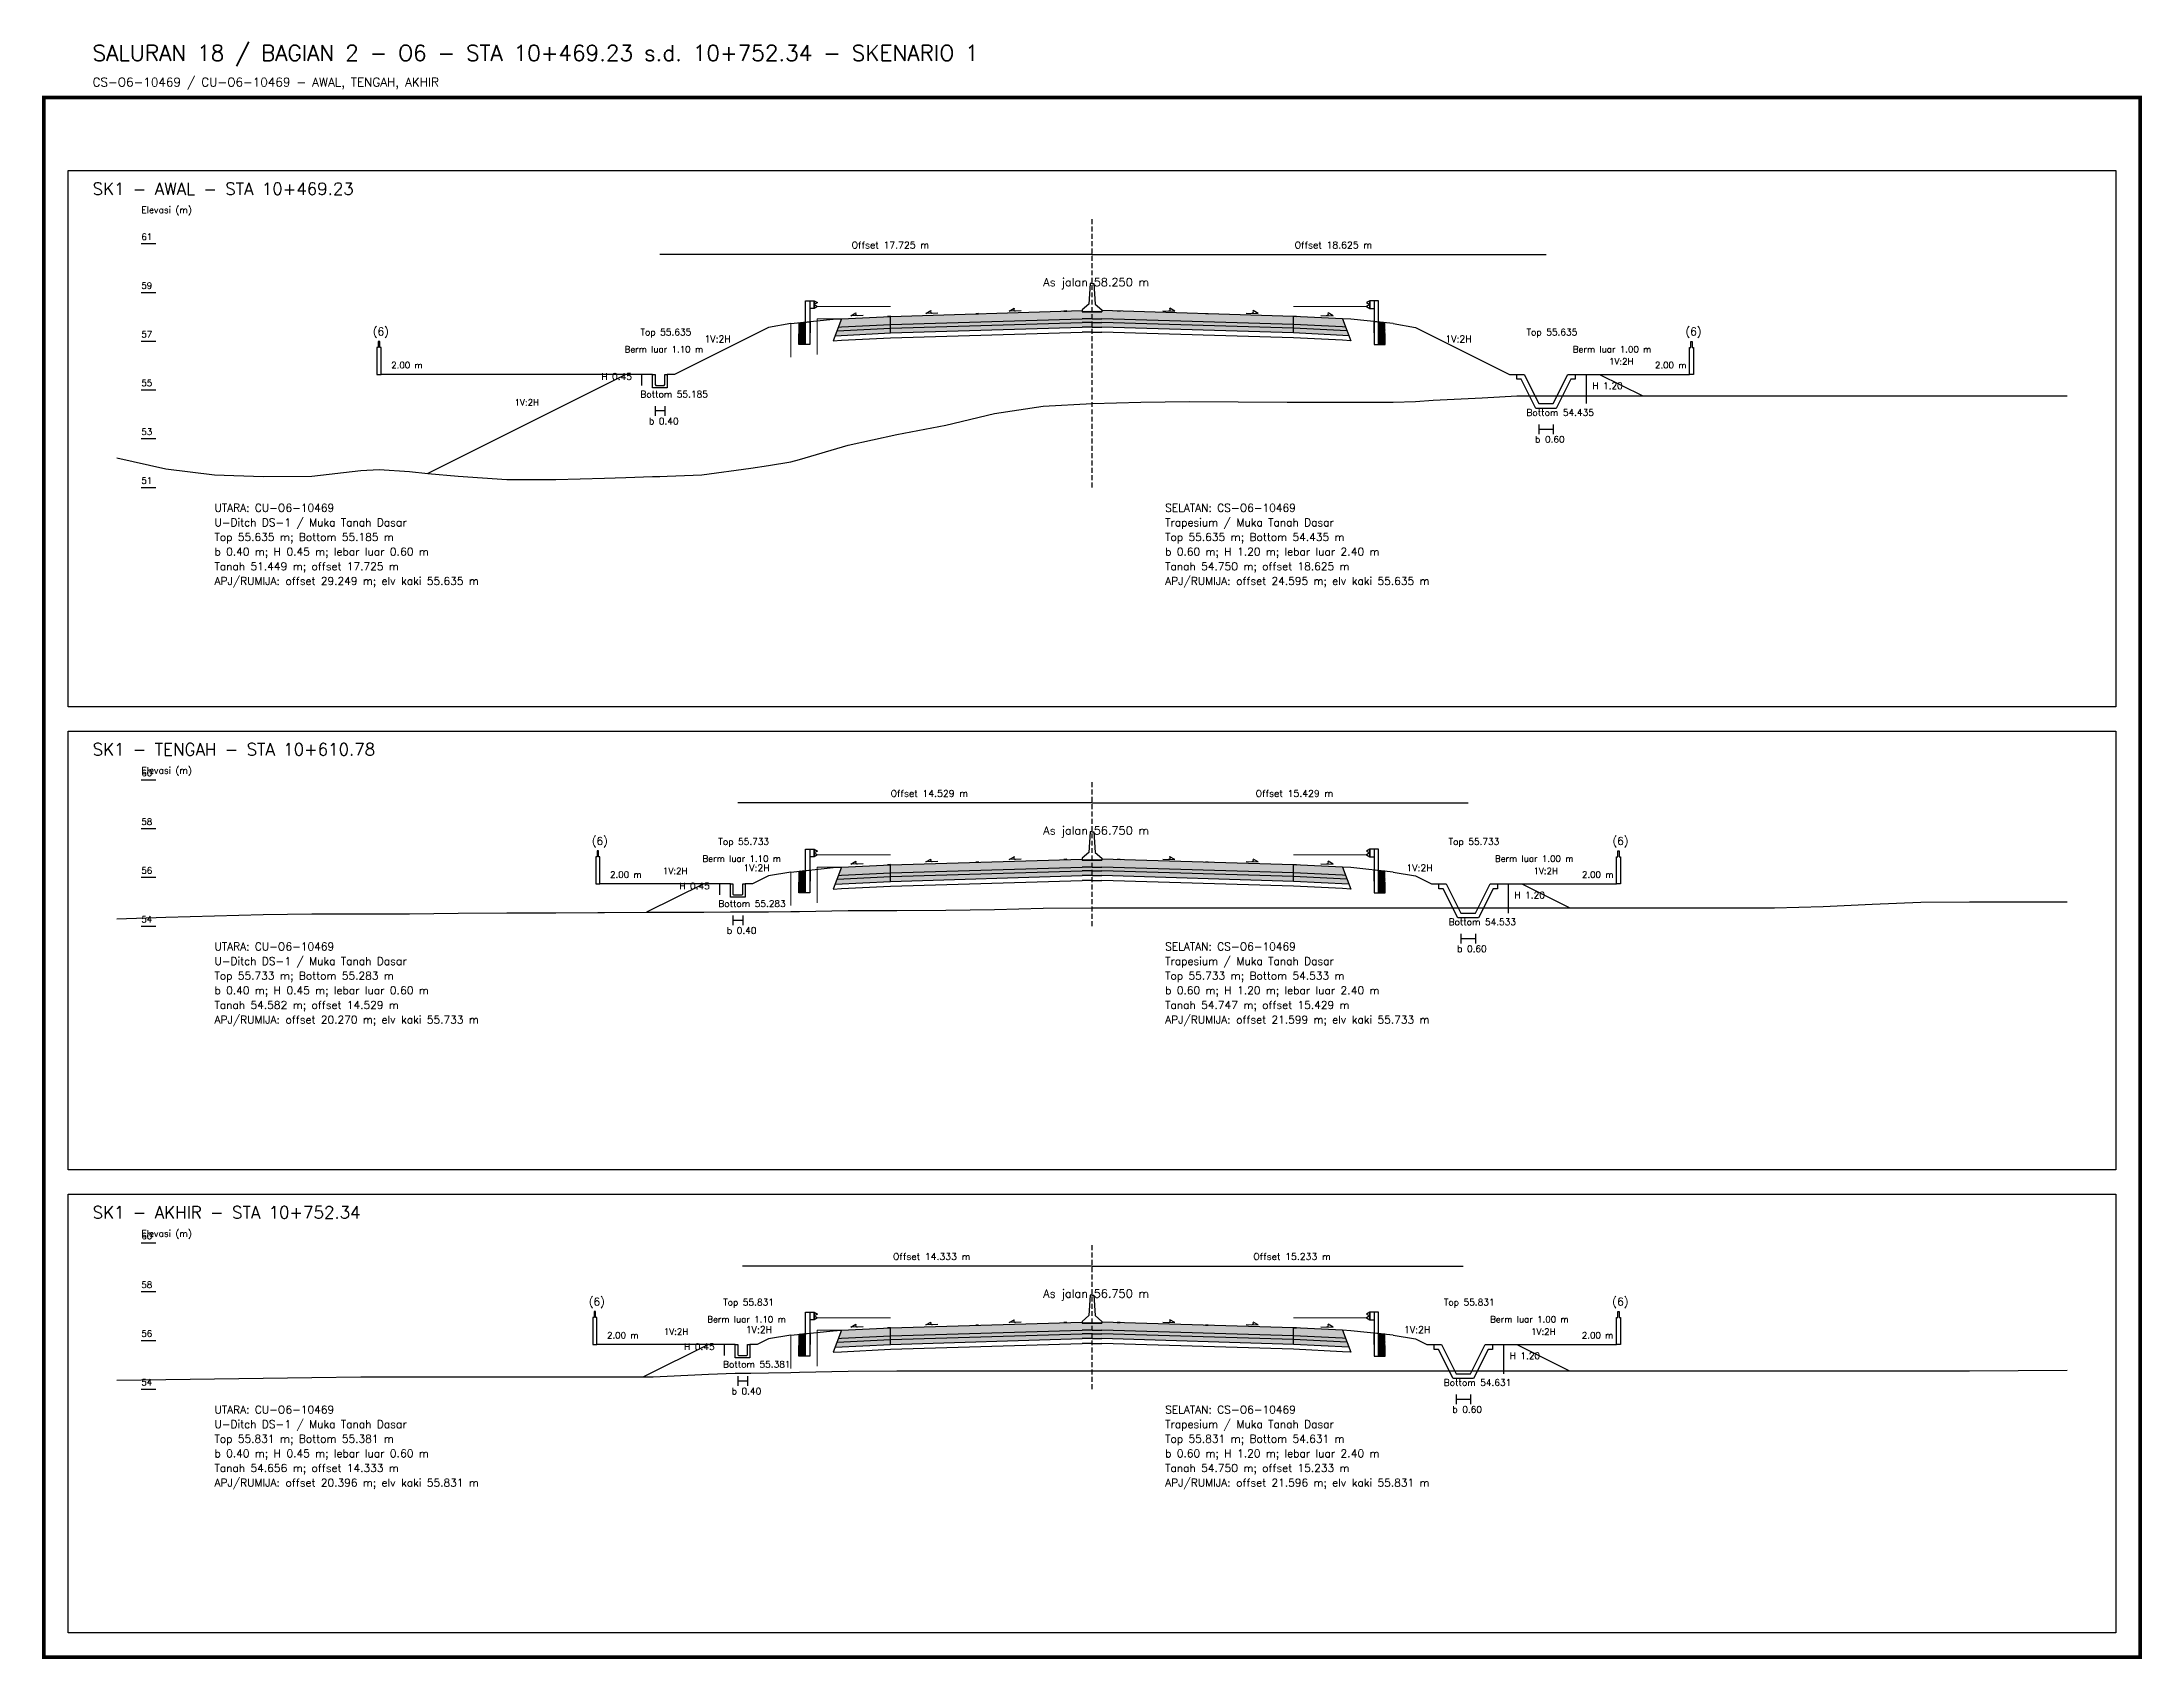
# Model space of a CAD drawing. Header units: metres. Extents: x -24715 to -24517, y 27498 to 30841.
# Drawn here: x -24707.5 to -24621.3, y 29335.5 to 29401.8 of the extents above; entities that cross this region are included whole.
import ezdxf

# ---------------------------------------------------------------- set-up
doc = ezdxf.new("R2010")
doc.units = ezdxf.units.M
doc.linetypes.add('PS_DASH', pattern=[0.3, 0.2, -0.1])
for name, color, linetype, lineweight in [('Dimensi', 230, 'Continuous', 20), ('GRS-ARSIR (HATCH)', 8, 'Continuous', 9), ('Guardrail', 20, 'Continuous', 30), ('HATCH - Beton ramping', 210, 'Continuous', 9), ('HATCH - LFA', 30, 'Continuous', 9), ('HATCH - Pavement', 50, 'Continuous', 9), ('Marka', 20, 'Continuous', 30), ('POT_ALL_GROUP', 2, 'Continuous', 70)]:
    doc.layers.add(name, color=color, linetype=linetype, lineweight=lineweight)
for name, color, linetype in [('POT_ALL_APJ', 2, 'Continuous'), ('POT_ALL_BORDER', 8, 'Continuous'), ('POT_ALL_CHANNEL1', 200, 'Continuous'), ('POT_ALL_DIM', 7, 'Continuous'), ('POT_ALL_GROUND', 1, 'Continuous'), ('POT_ALL_GUIDE', 8, 'Continuous'), ('POT_ALL_ROAD', 4, 'Continuous')]:
    doc.layers.add(name, color=color, linetype=linetype)
doc.styles.get("Standard").update_dxf_attribs({"font": 'simplex.shx'})

msp = doc.modelspace()

# ---------------------------------------------------------------- texts
at = {"layer": 'POT_ALL_APJ'}
for s, height, p in [('(6)', 0.32, (-24693.88445, 29389.79486)), ('(6)', 0.32, (-24640.04033, 29389.79486)), ('2.00 m', 0.26, (-24693.13445, 29388.44486)), ('2.00 m', 0.26, (-24641.29033, 29388.44486)), ('(6)', 0.32, (-24684.90592, 29368.89277)), ('(6)', 0.32, (-24643.03645, 29368.89277)), ('2.00 m', 0.26, (-24684.15592, 29367.54277)), ('2.00 m', 0.26, (-24644.28645, 29367.54277)), ('(6)', 0.32, (-24685.03114, 29349.99068)), ('(6)', 0.32, (-24643.04013, 29349.99068)), ('2.00 m', 0.26, (-24684.28114, 29348.64068)), ('2.00 m', 0.26, (-24644.29013, 29348.64068))]:
    msp.add_text(s, height=height, dxfattribs=at).set_placement(p)
at = {"layer": 'POT_ALL_CHANNEL1'}
for s, height, p in [('Top 55.635', 0.27, (-24682.91055, 29389.79486)), ('Top 55.635', 0.27, (-24646.56072, 29389.79486)), ('Bottom 55.185', 0.27, (-24682.91055, 29387.24486)), ('Bottom 54.435', 0.27, (-24646.56072, 29386.49486)), ('UTARA: CU-O6-10469', 0.32, (-24700.38564, 29382.55968)), ('SELATAN: CS-O6-10469', 0.32, (-24661.38564, 29382.55968)), ('Top 55.733', 0.27, (-24679.71473, 29368.89277)), ('Top 55.733', 0.27, (-24649.75654, 29368.89277)), ('Bottom 55.283', 0.27, (-24679.71473, 29366.34277)), ('Bottom 54.533', 0.27, (-24649.75654, 29365.59277)), ('UTARA: CU-O6-10469', 0.32, (-24700.38564, 29364.55968)), ('SELATAN: CS-O6-10469', 0.32, (-24661.38564, 29364.55968)), ('Top 55.831', 0.27, (-24679.51891, 29349.99068)), ('Top 55.831', 0.27, (-24649.95236, 29349.99068)), ('Bottom 55.381', 0.27, (-24679.51891, 29347.44068)), ('Bottom 54.631', 0.27, (-24649.95236, 29346.69068)), ('UTARA: CU-O6-10469', 0.32, (-24700.38564, 29345.55968)), ('SELATAN: CS-O6-10469', 0.32, (-24661.38564, 29345.55968))]:
    msp.add_text(s, height=height, dxfattribs=at).set_placement(p)
at = {"layer": 'POT_ALL_DIM'}
for s, height, p in [('SK1 - AWAL - STA 10+469.23', 0.5, (-24705.38564, 29395.55968)), ('Elevasi (m)', 0.27, (-24703.38564, 29394.80968)), ('61', 0.26, (-24703.38564, 29393.70968)), ('Offset 17.725 m', 0.28, (-24674.24809, 29393.35968)), ('Offset 18.625 m', 0.28, (-24656.07318, 29393.35968)), ('59', 0.26, (-24703.38564, 29391.70968)), ('As jalan 58.250 m', 0.34, (-24666.38564, 29391.80968)), ('57', 0.26, (-24703.38564, 29389.70968)), ('Berm luar 1.10 m', 0.26, (-24683.56055, 29389.09486)), ('1V:2H', 0.28, (-24680.28305, 29389.50861)), ('1V:2H', 0.28, (-24649.88822, 29389.50861)), ('Berm luar 1.00 m', 0.26, (-24644.66072, 29389.09486)), ('1V:2H', 0.26, (-24643.17552, 29388.59486)), ('55', 0.26, (-24703.38564, 29387.70968)), ('H 0.45', 0.27, (-24684.51055, 29387.96986)), ('H 1.20', 0.27, (-24643.86072, 29387.59486)), ('1V:2H', 0.26, (-24688.0725, 29386.91387)), ('53', 0.26, (-24703.38564, 29385.70968)), ('b 0.40', 0.27, (-24682.56055, 29386.14486)), ('b 0.60', 0.27, (-24646.21072, 29385.39486)), ('51', 0.26, (-24703.38564, 29383.70968)), ('U-Ditch DS-1 / Muka Tanah Dasar', 0.32, (-24700.38564, 29381.95968)), ('Trapesium / Muka Tanah Dasar', 0.32, (-24661.38564, 29381.95968)), ('Top 55.635 m; Bottom 55.185 m', 0.32, (-24700.38564, 29381.35968)), ('Top 55.635 m; Bottom 54.435 m', 0.32, (-24661.38564, 29381.35968)), ('b 0.40 m; H 0.45 m; lebar luar 0.60 m', 0.32, (-24700.38564, 29380.75968)), ('b 0.60 m; H 1.20 m; lebar luar 2.40 m', 0.32, (-24661.38564, 29380.75968)), ('Tanah 51.449 m; offset 17.725 m', 0.32, (-24700.38564, 29380.15968)), ('APJ/RUMIJA: offset 29.249 m; elv kaki 55.635 m', 0.32, (-24700.38564, 29379.55968)), ('Tanah 54.750 m; offset 18.625 m', 0.32, (-24661.38564, 29380.15968)), ('APJ/RUMIJA: offset 24.595 m; elv kaki 55.635 m', 0.32, (-24661.38564, 29379.55968)), ('SK1 - TENGAH - STA 10+610.78', 0.5, (-24705.38564, 29372.55968)), ('Elevasi (m)', 0.27, (-24703.38564, 29371.80968)), ('60', 0.26, (-24703.38564, 29371.70968)), ('Offset 14.529 m', 0.28, (-24672.65018, 29370.85968)), ('Offset 15.429 m', 0.28, (-24657.67109, 29370.85968)), ('58', 0.26, (-24703.38564, 29369.70968)), ('As jalan 56.750 m', 0.34, (-24666.38564, 29369.30968)), ('56', 0.26, (-24703.38564, 29367.70968)), ('1V:2H', 0.26, (-24681.98533, 29367.69277)), ('Berm luar 1.10 m', 0.26, (-24680.36473, 29368.19277)), ('1V:2H', 0.28, (-24678.68514, 29367.80757)), ('1V:2H', 0.28, (-24651.48613, 29367.80757)), ('Berm luar 1.00 m', 0.26, (-24647.85654, 29368.19277)), ('1V:2H', 0.26, (-24646.27149, 29367.69277)), ('H 0.45', 0.27, (-24681.31473, 29367.06777)), ('H 1.20', 0.27, (-24647.05654, 29366.69277)), ('54', 0.26, (-24703.38564, 29365.70968)), ('b 0.40', 0.27, (-24679.36473, 29365.24277)), ('U-Ditch DS-1 / Muka Tanah Dasar', 0.32, (-24700.38564, 29363.95968)), ('Trapesium / Muka Tanah Dasar', 0.32, (-24661.38564, 29363.95968)), ('b 0.60', 0.27, (-24649.40654, 29364.49277)), ('Top 55.733 m; Bottom 55.283 m', 0.32, (-24700.38564, 29363.35968)), ('Top 55.733 m; Bottom 54.533 m', 0.32, (-24661.38564, 29363.35968)), ('b 0.40 m; H 0.45 m; lebar luar 0.60 m', 0.32, (-24700.38564, 29362.75968)), ('b 0.60 m; H 1.20 m; lebar luar 2.40 m', 0.32, (-24661.38564, 29362.75968)), ('Tanah 54.582 m; offset 14.529 m', 0.32, (-24700.38564, 29362.15968)), ('APJ/RUMIJA: offset 20.270 m; elv kaki 55.733 m', 0.32, (-24700.38564, 29361.55968)), ('Tanah 54.747 m; offset 15.429 m', 0.32, (-24661.38564, 29362.15968)), ('APJ/RUMIJA: offset 21.599 m; elv kaki 55.733 m', 0.32, (-24661.38564, 29361.55968)), ('SK1 - AKHIR - STA 10+752.34', 0.5, (-24705.38564, 29353.55968)), ('Elevasi (m)', 0.27, (-24703.38564, 29352.80968)), ('60', 0.26, (-24703.38564, 29352.70968)), ('Offset 14.333 m', 0.28, (-24672.55227, 29351.85968)), ('Offset 15.233 m', 0.28, (-24657.769, 29351.85968)), ('58', 0.26, (-24703.38564, 29350.70968)), ('As jalan 56.750 m', 0.34, (-24666.38564, 29350.30968)), ('56', 0.26, (-24703.38564, 29348.70968)), ('1V:2H', 0.26, (-24681.95003, 29348.79068)), ('Berm luar 1.10 m', 0.26, (-24680.16891, 29349.29068)), ('1V:2H', 0.28, (-24678.58723, 29348.85652)), ('1V:2H', 0.28, (-24651.58404, 29348.85652)), ('Berm luar 1.00 m', 0.26, (-24648.05236, 29349.29068)), ('1V:2H', 0.26, (-24646.37124, 29348.79068)), ('H 0.45', 0.27, (-24681.11891, 29348.16568)), ('H 1.20', 0.27, (-24647.25236, 29347.79068)), ('54', 0.26, (-24703.38564, 29346.70968)), ('b 0.40', 0.27, (-24679.16891, 29346.34068)), ('U-Ditch DS-1 / Muka Tanah Dasar', 0.32, (-24700.38564, 29344.95968)), ('Trapesium / Muka Tanah Dasar', 0.32, (-24661.38564, 29344.95968)), ('b 0.60', 0.27, (-24649.60236, 29345.59068)), ('Top 55.831 m; Bottom 55.381 m', 0.32, (-24700.38564, 29344.35968)), ('Top 55.831 m; Bottom 54.631 m', 0.32, (-24661.38564, 29344.35968)), ('b 0.40 m; H 0.45 m; lebar luar 0.60 m', 0.32, (-24700.38564, 29343.75968)), ('b 0.60 m; H 1.20 m; lebar luar 2.40 m', 0.32, (-24661.38564, 29343.75968)), ('Tanah 54.656 m; offset 14.333 m', 0.32, (-24700.38564, 29343.15968)), ('APJ/RUMIJA: offset 20.396 m; elv kaki 55.831 m', 0.32, (-24700.38564, 29342.55968)), ('Tanah 54.750 m; offset 15.233 m', 0.32, (-24661.38564, 29343.15968)), ('APJ/RUMIJA: offset 21.596 m; elv kaki 55.831 m', 0.32, (-24661.38564, 29342.55968))]:
    msp.add_text(s, height=height, dxfattribs=at).set_placement(p)
at = {"layer": 'POT_ALL_GROUP', "lineweight": 0}
for s, height, p in [('SALURAN 18 / BAGIAN 2 - O6 - STA 10+469.23 s.d. 10+752.34 - SKENARIO 1', 0.65, (-24705.38564, 29401.05968)), ('CS-O6-10469 / CU-O6-10469 - AWAL, TENGAH, AKHIR', 0.36, (-24705.38564, 29400.00968))]:
    msp.add_text(s, height=height, dxfattribs=at).set_placement(p)

# ---------------------------------------------------------------- blocks, each defined once
blk = doc.blocks.new('JALAN_ASLI_TIPIKAL_2OKT_METER')
at = {"layer": 'Guardrail', "lineweight": 9}
h = blk.add_hatch(dxfattribs=at)
h.set_pattern_fill('JIS_LC_20', color=256, scale=0.002)
h.set_pattern_definition([(45, (-29.65569, -21.99233), (-0.02828427, 0.02828427), []), (45, (-29.65489, -21.99233), (-0.02828427, 0.02828427), [])])
h.paths.add_polyline_path([(-12.025, -1.394), (-11.753, -1.394), (-11.753, -0.471), (-12.018, -0.498)])
h = blk.add_hatch(dxfattribs=at)
h.set_pattern_fill('JIS_LC_20', color=256, scale=0.002)
h.set_pattern_definition([(45, (-29.40569, -21.99233), (-0.02828427, 0.02828427), []), (45, (-29.40489, -21.99233), (-0.02828427, 0.02828427), [])])
h.paths.add_polyline_path([(12.018, -0.498), (11.753, -0.471), (11.753, -1.394), (12.025, -1.394)])
at = {"layer": 'HATCH - Beton ramping'}
h = blk.add_hatch(dxfattribs=at)
h.set_pattern_fill('AR-CONC', color=256, scale=0.0005)
h.set_pattern_definition([(50, (-28.949556, -21.99233), (0.09109233, -0.00796954), [0.009525, -0.104775]), (355, (-28.94956, -21.99233), (-0.0176217, 0.09552842), [0.00762, -0.0838203]), (100.45144, (-28.941965, -21.992995), (0.07347062, 0.08755888), [0.008095, -0.08904512]), (46.1842, (-28.94956, -21.96693), (0.13553952, -0.02102116), [0.0142875, -0.1571625]), (96.63556, (-28.93826, -21.96868), (0.11870207, 0.12371306), [0.0121425, -0.1335678]), (351.18415, (-28.94956, -21.96693), (0.11870207, 0.12371306), [0.01143, -0.12572987]), (21, (-28.936856, -21.97328), (0.0758072, -0.0511326), [0.009525, -0.104775]), (326, (-28.93686, -21.97328), (0.03090101, 0.09209398), [0.00762, -0.08382]), (71.45144, (-28.93054, -21.97754), (0.1067082, 0.04096138), [0.008095, -0.08904497]), (37.5, (-28.949556, -21.99233), (0.001544302, 0.04227752), [0, -0.082804, 0, -0.08509, 0, -0.0841375]), (7.5, (-28.949556, -21.99233), (0.03340983, 0.05009029), [0, -0.048514, 0, -0.080899, 0, -0.0320675]), (327.5, (-28.977877, -21.99233), (0.067795298, -0.002864372), [0, -0.03175, 0, -0.09906, 0, -0.131445]), (317.5, (-28.990577, -21.99233), (0.07406459, 0.01271325), [0, -0.041275, 0, -0.065786, 0, -0.093345])])
h.paths.add_polyline_path([(-8.27, -0.566), (-10.401, -0.666), (-10.461, -0.826), (-8.27, -0.716)])
h.paths.add_polyline_path([(-0.4, -0.48), (0, -0.48), (0, -0.33), (-0.4, -0.33), (-8.27, -0.566), (-8.27, -0.716)])
h = blk.add_hatch(dxfattribs=at)
h.set_pattern_fill('AR-CONC', color=256, scale=0.0005)
h.set_pattern_definition([(50, (-28.699556, -21.99233), (0.09109233, -0.00796954), [0.009525, -0.104775]), (355, (-28.69956, -21.99233), (-0.01762171, 0.09552842), [0.00762, -0.0838203]), (100.45144, (-28.691965, -21.992995), (0.07347062, 0.08755888), [0.008095, -0.08904512]), (46.1842, (-28.69956, -21.96693), (0.13553952, -0.02102116), [0.0142875, -0.1571625]), (96.63556, (-28.68826, -21.96868), (0.11870207, 0.12371306), [0.0121425, -0.1335678]), (351.18415, (-28.69956, -21.96693), (0.11870207, 0.12371306), [0.01143, -0.12572987]), (21, (-28.686856, -21.97328), (0.0758072, -0.0511326), [0.009525, -0.104775]), (326, (-28.68686, -21.97328), (0.03090101, 0.09209398), [0.00762, -0.08382]), (71.45144, (-28.68054, -21.97754), (0.10670821, 0.04096138), [0.008095, -0.08904497]), (37.5, (-28.699556, -21.99233), (0.001544302, 0.04227752), [0, -0.082804, 0, -0.08509, 0, -0.0841375]), (7.5, (-28.699556, -21.99233), (0.03340983, 0.050090287), [0, -0.048514, 0, -0.080899, 0, -0.0320675]), (327.5, (-28.727877, -21.99233), (0.067795298, -0.002864372), [0, -0.03175, 0, -0.09906, 0, -0.131445]), (317.5, (-28.740577, -21.99233), (0.07406459, 0.012713246), [0, -0.041275, 0, -0.065786, 0, -0.093345])])
h.paths.add_polyline_path([(8.27, -0.566), (10.401, -0.666), (10.461, -0.826), (8.27, -0.716)])
h.paths.add_polyline_path([(0.4, -0.48), (0, -0.48), (0, -0.33), (0.4, -0.33), (8.27, -0.566), (8.27, -0.716)])
at = {"layer": 'HATCH - LFA'}
h = blk.add_hatch(dxfattribs=at)
h.set_pattern_fill('GRAVEL', color=256, scale=0.0075)
h.set_pattern_definition([(228.012788, (-28.812396, -21.801831), (-1.524, -1.7145), [0.0256291, -2.5372863]), (184.96974, (-28.829541, -21.820881), (2.2859999991, 0.1905000109), [0.04398035, -4.3540537]), (132.510447, (-28.873356, -21.824691), (1.9050000008, -2.0954999993), [0.0310111, -3.0701042]), (267.27369, (-28.947651, -21.872316), (0.1905000004, 3.81), [0.0400503, -3.9649828]), (292.833654, (-28.949556, -21.912321), (-0.9525, 2.286), [0.0392725, -3.8879856]), (357.27369, (-28.934316, -21.948516), (-3.81, 0.1905000004), [0.0400503, -3.9649828]), (37.69424, (-28.894311, -21.950421), (-2.4764999999, -1.9050000001), [0.0529645, -5.24348365]), (72.255328, (-28.852401, -21.918036), (1.3335000004, 4.1909999999), [0.050004, -4.95039425]), (121.429566, (-28.837161, -21.870411), (-1.5240000002, 2.4764999999), [0.040186, -3.9784159]), (175.23636, (-28.858116, -21.836121), (2.0955, -0.1905), [0.0458785, -2.2480453]), (222.397438, (-28.903836, -21.832311), (-2.2859999999, -2.0955000001), [0.05933084, -5.8737579]), (138.814075, (-28.759056, -21.874221), (-1.3335, 1.143), [0.0202503, -2.0047924]), (171.469234, (-28.774296, -21.860886), (2.4765, -0.3809999996), [0.03852615, -3.8140979]), (225, (-28.8124, -21.85517), (0, -0.1905), [0.0269407, -0.242467]), (203.19859, (-28.82573, -21.832311), (0.9525, 0.381), [0.0145081, -1.4362967]), (291.80141, (-28.839066, -21.838026), (-0.1905, 0.5715), [0.0205174, -1.0053565]), (30.96376, (-28.831446, -21.857076), (0.5715, 0.381), [0.033324, -1.0774724]), (161.56505, (-28.80287, -21.83993), (0.381, -0.1905), [0.0240965, -0.5783174]), (16.38954, (-28.949556, -21.838026), (1.905, 0.5715), [0.0337566, -3.341912]), (70.346176, (-28.917171, -21.828501), (-0.762, -2.0955), [0.0283199, -2.8036662]), (293.19859, (-28.80287, -21.801831), (-0.381, 0.9525), [0.029016, -1.4217888]), (343.61046, (-28.791441, -21.828501), (-1.905, 0.5715), [0.0337566, -3.341912]), (339.443955, (-28.949556, -21.956136), (-0.9525, 0.381), [0.0325526, -1.5950801]), (294.77514, (-28.919076, -21.967566), (-0.952500001, 2.0954999995), [0.0272754, -2.7002695]), (66.80141, (-28.800966, -21.992331), (0.381, 0.9525), [0.029016, -1.4217888]), (17.354025, (-28.789536, -21.965661), (-2.4765, -0.762), [0.0319337, -3.1614282]), (69.443955, (-28.89431, -21.992331), (-0.381, -0.9525), [0.0162763, -1.6113564]), (101.30993, (-28.812396, -21.99233), (-0.1905, 0.762), [0.0097136, -0.9616496]), (165.96376, (-28.8143, -21.982806), (0.5715, -0.1905), [0.0392725, -0.7461791]), (186.009006, (-28.852401, -21.973281), (1.905, 0.1905), [0.036395, -3.6031024]), (303.69007, (-28.831446, -21.87422), (-0.1905, 0.381), [0.0274743, -0.6593832]), (353.157227, (-28.816206, -21.897081), (3.2385, -0.3809999998), [0.0479668, -4.7487007]), (60.945396, (-28.76858, -21.902796), (-0.762, -1.3335), [0.0196131, -1.9417044]), (90, (-28.75906, -21.88565), (-0.1905, 0.1905), [0.01143, -0.17907]), (120.256437, (-28.856211, -21.967566), (0.762, -1.3335), [0.026465, -2.6200456]), (48.012787, (-28.869546, -21.944706), (1.524, 1.7145), [0.0512582, -2.5116572]), (0, (-28.83526, -21.9066), (0.1905, 0.1905), [0.04953, -0.14097]), (325.304846, (-28.785726, -21.906606), (1.9050000007, -1.333499999), [0.0301207, -2.9819488]), (254.0546, (-28.76096, -21.92375), (-0.1905, -0.762), [0.0277372, -1.3591238]), (207.645975, (-28.768581, -21.950421), (-3.6195000001, -1.9049999997), [0.0451609, -4.4709348]), (175.426079, (-28.808586, -21.971376), (-2.4765, 0.1905), [0.0477772, -4.7299385])])
h.paths.add_polyline_path([(-8.27, -0.716), (-10.461, -0.826), (-10.54, -1.03), (-8.27, -0.916)])
h.paths.add_polyline_path([(-0.4, -0.68), (0, -0.68), (0, -0.48), (-0.4, -0.48), (-8.27, -0.716), (-8.27, -0.916)])
h = blk.add_hatch(dxfattribs=at)
h.set_pattern_fill('GRAVEL', color=256, scale=0.0075)
h.set_pattern_definition([(228.012788, (-28.562396, -21.801831), (-1.524, -1.7145), [0.0256291, -2.5372863]), (184.96974, (-28.579541, -21.820881), (2.2859999991, 0.1905000109), [0.04398035, -4.3540537]), (132.510447, (-28.623356, -21.824691), (1.9050000008, -2.0954999993), [0.0310111, -3.0701042]), (267.27369, (-28.697651, -21.872316), (0.1905000004, 3.81), [0.04005034, -3.9649828]), (292.833654, (-28.699556, -21.912321), (-0.9525, 2.286), [0.0392725, -3.8879856]), (357.27369, (-28.684316, -21.948516), (-3.81, 0.1905000004), [0.04005034, -3.9649828]), (37.69424, (-28.644311, -21.950421), (-2.4764999999, -1.9050000001), [0.0529645, -5.24348365]), (72.255328, (-28.602401, -21.918036), (1.3335000004, 4.1909999999), [0.050004, -4.95039425]), (121.429566, (-28.587161, -21.870411), (-1.5240000002, 2.4764999999), [0.040186, -3.9784159]), (175.23636, (-28.608116, -21.836121), (2.0955, -0.1905000003), [0.0458785, -2.2480453]), (222.397438, (-28.653836, -21.832311), (-2.2859999999, -2.0955000001), [0.05933084, -5.87375794]), (138.814075, (-28.509056, -21.874221), (-1.3335, 1.143), [0.02025034, -2.0047924]), (171.469234, (-28.524296, -21.860886), (2.4765, -0.3809999996), [0.03852615, -3.8140979]), (225, (-28.5624, -21.85517), (0, -0.1905), [0.0269407, -0.242467]), (203.19859, (-28.57573, -21.832311), (0.9525, 0.381), [0.0145081, -1.4362967]), (291.80141, (-28.589066, -21.838026), (-0.1905, 0.5715), [0.0205174, -1.0053565]), (30.96376, (-28.581446, -21.857076), (0.5715, 0.381), [0.033324, -1.0774724]), (161.56505, (-28.55287, -21.83993), (0.381, -0.1905), [0.0240965, -0.57831736]), (16.38954, (-28.699556, -21.838026), (1.905, 0.5715), [0.0337566, -3.341912]), (70.346176, (-28.667171, -21.828501), (-0.762, -2.0955), [0.0283199, -2.8036662]), (293.19859, (-28.55287, -21.801831), (-0.381, 0.9525), [0.029016, -1.4217888]), (343.61046, (-28.541441, -21.828501), (-1.905, 0.5714999999), [0.0337566, -3.341912]), (339.443955, (-28.699556, -21.956136), (-0.9525, 0.381), [0.03255264, -1.5950801]), (294.77514, (-28.669076, -21.967566), (-0.952500001, 2.0954999995), [0.0272754, -2.7002695]), (66.80141, (-28.550966, -21.992331), (0.381, 0.9525), [0.029016, -1.4217888]), (17.354025, (-28.539536, -21.965661), (-2.4765, -0.7620000002), [0.0319337, -3.1614282]), (69.443955, (-28.64431, -21.992331), (-0.381, -0.9525), [0.0162763, -1.6113564]), (101.30993, (-28.562396, -21.99233), (-0.1905, 0.762), [0.0097136, -0.9616496]), (165.96376, (-28.5643, -21.982806), (0.5715, -0.1905), [0.0392725, -0.7461791]), (186.009006, (-28.602401, -21.973281), (1.905, 0.1905), [0.036395, -3.6031024]), (303.69007, (-28.581446, -21.87422), (-0.1905, 0.381), [0.0274743, -0.6593832]), (353.157227, (-28.566206, -21.897081), (3.2385, -0.3809999998), [0.04796676, -4.7487007]), (60.945396, (-28.51858, -21.902796), (-0.762, -1.3335), [0.0196131, -1.9417044]), (90, (-28.50906, -21.88565), (-0.1905, 0.1905), [0.01143, -0.17907]), (120.256437, (-28.606211, -21.967566), (0.762, -1.3335), [0.026465, -2.62004556]), (48.012787, (-28.619546, -21.944706), (1.524, 1.7145), [0.0512582, -2.5116572]), (0, (-28.58526, -21.9066), (0.1905, 0.1905), [0.04953, -0.14097]), (325.304846, (-28.535726, -21.906606), (1.9050000007, -1.333499999), [0.0301207, -2.98194875]), (254.054604, (-28.51096, -21.92375), (-0.1905, -0.762), [0.0277372, -1.35912375]), (207.645975, (-28.518581, -21.950421), (-3.6195000001, -1.9049999997), [0.0451609, -4.4709348]), (175.426079, (-28.558586, -21.971376), (-2.4765, 0.1905), [0.0477772, -4.7299385])])
h.paths.add_polyline_path([(8.27, -0.716), (10.461, -0.826), (10.54, -1.03), (8.27, -0.916)])
h.paths.add_polyline_path([(0.4, -0.68), (0, -0.68), (0, -0.48), (0.4, -0.48), (8.27, -0.716), (8.27, -0.916)])
at = {"layer": 'HATCH - Pavement'}
h = blk.add_hatch(dxfattribs=at)
h.set_pattern_fill('AR-CONC', color=256, scale=0.001)
h.set_pattern_definition([(50, (-89.43046, -52.62889), (0.18218467, -0.01593909), [0.01905, -0.20955]), (355, (-89.43046, -52.6289), (-0.03524342, 0.19105685), [0.01524, -0.1676406]), (100.45144, (-89.41528, -52.63022), (0.14694125, 0.17511775), [0.01619, -0.17809024]), (46.1842, (-89.43046, -52.5781), (0.27107904, -0.04204233), [0.028575, -0.314325]), (96.63556, (-89.40787, -52.5816), (0.23740413, 0.2474261), [0.024285, -0.2671356]), (351.18415, (-89.43046, -52.5781), (0.2374041, 0.2474261), [0.02286, -0.2514597]), (21, (-89.40506, -52.59079), (0.1516144, -0.1022652), [0.01905, -0.20955]), (326, (-89.40506, -52.5908), (0.06180203, 0.18418797), [0.01524, -0.16764]), (71.45144, (-89.39243, -52.59931), (0.21341642, 0.08192277), [0.01619, -0.17808994]), (37.5, (-89.43046, -52.62889), (0.003088603, 0.08455504), [0, -0.165608, 0, -0.17018, 0, -0.168275]), (7.5, (-89.43046, -52.62889), (0.06681966, 0.100180575), [0, -0.097028, 0, -0.161798, 0, -0.064135]), (327.5, (-89.4871, -52.62889), (0.135590595, -0.005728744), [0, -0.0635, 0, -0.19812, 0, -0.26289]), (317.5, (-89.5125, -52.62889), (0.14812918, 0.02542649), [0, -0.08255, 0, -0.131572, 0, -0.18669])])
h.paths.add_polyline_path([(-8.27, -0.236), (-10.27, -0.336), (-10.401, -0.673), (-10.27, -0.666), (-8.27, -0.566)])
h.paths.add_polyline_path([(-0.4, -0.33), (0, -0.33), (0, 0), (-0.4, 0), (-8.27, -0.236), (-8.27, -0.566)])
h = blk.add_hatch(dxfattribs=at)
h.set_pattern_fill('AR-CONC', color=256, scale=0.001)
h.set_pattern_definition([(50, (-89.18046, -52.62889), (0.18218467, -0.01593909), [0.01905, -0.20955]), (355, (-89.18046, -52.6289), (-0.03524342, 0.19105685), [0.01524, -0.16764058]), (100.45144, (-89.16528, -52.63022), (0.14694125, 0.17511775), [0.01619, -0.17809024]), (46.1842, (-89.18046, -52.5781), (0.27107904, -0.04204233), [0.028575, -0.314325]), (96.63556, (-89.15787, -52.5816), (0.23740413, 0.2474261), [0.024285, -0.2671356]), (351.18415, (-89.18046, -52.5781), (0.2374041, 0.2474261), [0.02286, -0.2514597]), (21, (-89.15506, -52.59079), (0.1516144, -0.1022652), [0.01905, -0.20955]), (326, (-89.15506, -52.5908), (0.06180203, 0.18418797), [0.01524, -0.16764]), (71.45144, (-89.14243, -52.59931), (0.21341642, 0.08192277), [0.01619, -0.17808994]), (37.5, (-89.18046, -52.62889), (0.003088603, 0.08455504), [0, -0.165608, 0, -0.17018, 0, -0.168275]), (7.5, (-89.18046, -52.62889), (0.06681966, 0.100180575), [0, -0.097028, 0, -0.161798, 0, -0.064135]), (327.5, (-89.2371, -52.62889), (0.135590595, -0.005728744), [0, -0.0635, 0, -0.19812, 0, -0.26289]), (317.5, (-89.2625, -52.62889), (0.14812918, 0.02542649), [0, -0.08255, 0, -0.131572, 0, -0.18669])])
h.paths.add_polyline_path([(8.27, -0.236), (10.27, -0.336), (10.401, -0.673), (10.27, -0.666), (8.27, -0.566)])
h.paths.add_polyline_path([(0.4, -0.33), (0, -0.33), (0, 0), (0.4, 0), (8.27, -0.236), (8.27, -0.566)])
at = {"layer": 'Marka'}
h = blk.add_hatch(color=256, dxfattribs=at)
h.dxf.hatch_style = 1
h.paths.add_polyline_path([(-8.27, -0.23), (-8.39, -0.236), (-8.39, -0.242), (-8.27, -0.236)])
h.paths.add_polyline_path([(-4.65, -0.122), (-4.77, -0.125), (-4.77, -0.131), (-4.65, -0.128)])
h.paths.add_polyline_path([(-1.03, -0.019), (-1.03, -0.013), (-1.15, -0.017), (-1.15, -0.023)])
h = blk.add_hatch(color=256, dxfattribs=at)
h.dxf.hatch_style = 1
h.paths.add_polyline_path([(8.27, -0.23), (8.39, -0.236), (8.39, -0.242), (8.27, -0.236)])
h.paths.add_polyline_path([(4.65, -0.122), (4.77, -0.125), (4.77, -0.131), (4.65, -0.128)])
h.paths.add_polyline_path([(1.03, -0.019), (1.03, -0.013), (1.15, -0.017), (1.15, -0.023)])
for p, q in [((-8.27, -0.236), (-0.4, 0)), ((8.27, -0.236), (0.4, 0)), ((-12.353, -0.533), (-10.622, -0.354)), ((-10.27, -0.336), (-10.62, -1.234)), ((-10.62, -0.354), (-10.27, -0.336)), ((-10.461, -0.826), (-8.27, -0.716)), ((-10.401, -0.673), (-10.27, -0.666)), ((-10.27, -0.336), (-8.27, -0.236)), ((-10.27, -0.666), (-8.27, -0.566)), ((-8.27, -0.916), (-8.27, -0.236)), ((-8.27, -0.566), (-0.4, -0.33)), ((-8.27, -0.716), (-0.4, -0.48)), ((-8.27, -0.916), (-0.4, -0.68)), ((0, -0.05), (-0.4, -0.05)), ((0, -0.33), (-0.4, -0.33)), ((0, -0.48), (-0.4, -0.48)), ((0, -0.68), (-0.4, -0.68)), ((0, -0.05), (0.4, -0.05)), ((0, -0.33), (0.4, -0.33)), ((0, -0.48), (0.4, -0.48)), ((0, -0.68), (0.4, -0.68)), ((8.27, -0.566), (0.4, -0.33)), ((8.27, -0.716), (0.4, -0.48)), ((8.27, -0.916), (0.4, -0.68)), ((8.27, -0.916), (8.27, -0.236)), ((10.27, -0.336), (8.27, -0.236)), ((10.27, -0.666), (8.27, -0.566)), ((10.461, -0.826), (8.27, -0.716)), ((10.27, -0.336), (10.62, -1.234)), ((10.62, -0.354), (10.27, -0.336)), ((10.401, -0.673), (10.27, -0.666)), ((12.353, -0.533), (10.622, -0.354)), ((-10.62, -1.234), (-10.27, -1.216)), ((-10.54, -1.03), (-8.27, -0.916)), ((-10.27, -1.216), (-8.27, -1.116)), ((-8.27, -1.116), (-0.4, -0.88)), ((0, -0.88), (-0.4, -0.88)), ((0, -0.88), (0.4, -0.88)), ((8.27, -1.116), (0.4, -0.88)), ((10.54, -1.03), (8.27, -0.916)), ((10.27, -1.216), (8.27, -1.116)), ((10.62, -1.234), (10.27, -1.216))]:
    blk.add_line(p, q)
for points in [[(0, 1.11), (-0.075, 1.11), (-0.125, 0.27), (-0.4, 0.03), (-0.4, -0.05), (0, -0.05)], [(0, 1.11), (0.075, 1.11), (0.125, 0.27), (0.4, 0.03), (0.4, -0.05), (0, -0.05)], [(-6.818, -0.116), (-6.616, 0)], [(-3.401, -0.02), (-3.199, 0.096)], [(3.401, -0.02), (3.199, 0.096)], [(6.818, -0.116), (6.616, 0)], [(-9.887, -0.208), (-9.686, -0.092)], [(-9.387, -0.193), (-9.887, -0.208)], [(-6.318, -0.101), (-6.818, -0.116)], [(-2.901, -0.005), (-3.401, -0.02)], [(2.901, -0.005), (3.401, -0.02)], [(6.318, -0.101), (6.818, -0.116)], [(9.387, -0.193), (9.887, -0.208)], [(9.887, -0.208), (9.686, -0.092)]]:
    blk.add_lwpolyline(points)
for centre, start, end in [((-6.556, -0.037), 148.28164, 271.71836), ((-3.139, 0.059), 148.28164, 271.71836), ((3.139, 0.059), 268.28164, 31.71836), ((6.556, -0.037), 268.28164, 31.71836), ((-9.625, -0.129), 148.28164, 271.71836), ((9.625, -0.129), 268.28164, 31.71836)]:
    blk.add_arc(centre, 0.0711, start, end)
at = {"layer": 'Dimensi'}
for p, q in [((-8.27, 0.168), (-11.27, 0.168)), ((8.27, 0.168), (11.27, 0.168))]:
    blk.add_line(p, q, dxfattribs=at)
at = {"layer": 'GRS-ARSIR (HATCH)'}
for p, q in [((-12.353, -0.533), (-12.353, -1.909)), ((-11.27, -0.336), (-11.27, -1.803)), ((-10.27, -0.336), (-11.27, -0.336))]:
    blk.add_line(p, q, dxfattribs=at)
at = {"layer": 'Guardrail'}
for points in [[(-11.753, -1.394), (-11.753, 0.406), (-11.575, 0.406), (-11.575, -1.394), (-11.753, -1.394)], [(-11.575, 0.406), (-11.397, 0.406), (-11.397, 0.094), (-11.575, 0.094)], [(-11.397, 0.25), (-11.397, 0.406), (-11.262, 0.328), (-11.397, 0.25)], [(-11.397, 0.094), (-11.397, 0.25), (-11.262, 0.172), (-11.397, 0.094)], [(11.397, 0.25), (11.397, 0.406), (11.262, 0.328), (11.397, 0.25)], [(11.397, 0.094), (11.397, 0.25), (11.262, 0.172), (11.397, 0.094)], [(11.575, 0.406), (11.397, 0.406), (11.397, 0.094), (11.575, 0.094)], [(11.753, -1.394), (11.753, 0.406), (11.575, 0.406), (11.575, -1.394), (11.753, -1.394)], [(-11.575, -1.394), (-12.025, -1.394), (-12.018, -0.498), (-11.568, -0.453), (-11.575, -1.394)], [(11.575, -1.394), (12.025, -1.394), (12.018, -0.498), (11.568, -0.453), (11.575, -1.394)]]:
    blk.add_lwpolyline(points, dxfattribs=at)
at = {"layer": 'Marka'}
for points in [[(-8.39, -0.242), (-8.27, -0.236), (-8.27, -0.23), (-8.39, -0.236), (-8.39, -0.242)], [(8.39, -0.242), (8.27, -0.236), (8.27, -0.23), (8.39, -0.236), (8.39, -0.242)]]:
    blk.add_lwpolyline(points, dxfattribs=at)
for points in [[(-4.65, -0.122), (-4.77, -0.125), (-4.77, -0.131), (-4.65, -0.128)], [(-1.03, -0.013), (-1.15, -0.017), (-1.15, -0.023), (-1.03, -0.019)], [(1.03, -0.013), (1.15, -0.017), (1.15, -0.023), (1.03, -0.019)], [(4.65, -0.122), (4.77, -0.125), (4.77, -0.131), (4.65, -0.128)]]:
    blk.add_lwpolyline(points, close=True, dxfattribs=at)

# ---------------------------------------------------------------- linework, layer by layer
at = {"layer": 'POT_ALL_APJ', "linetype": 'Continuous'}
for points in [[(-24693.71945, 29389.29927), (-24693.71945, 29388.19486), (-24693.54945, 29388.19486), (-24693.54945, 29389.29927), (-24693.60445, 29389.29927), (-24693.60445, 29389.54927), (-24693.63445, 29389.54927), (-24693.66445, 29389.54927), (-24693.66445, 29389.29927), (-24693.71945, 29389.29927)], [(-24639.70533, 29389.29927), (-24639.70533, 29388.19486), (-24639.87533, 29388.19486), (-24639.87533, 29389.29927), (-24639.82033, 29389.29927), (-24639.82033, 29389.54927), (-24639.79033, 29389.54927), (-24639.76033, 29389.54927), (-24639.76033, 29389.29927), (-24639.70533, 29389.29927)], [(-24683.51055, 29388.19486), (-24693.54945, 29388.19486)], [(-24643.56072, 29388.19486), (-24639.87533, 29388.19486)], [(-24684.74092, 29368.39718), (-24684.74092, 29367.29277), (-24684.57092, 29367.29277), (-24684.57092, 29368.39718), (-24684.62592, 29368.39718), (-24684.62592, 29368.64718), (-24684.65592, 29368.64718), (-24684.68592, 29368.64718), (-24684.68592, 29368.39718), (-24684.74092, 29368.39718)], [(-24642.70145, 29368.39718), (-24642.70145, 29367.29277), (-24642.87145, 29367.29277), (-24642.87145, 29368.39718), (-24642.81645, 29368.39718), (-24642.81645, 29368.64718), (-24642.78645, 29368.64718), (-24642.75645, 29368.64718), (-24642.75645, 29368.39718), (-24642.70145, 29368.39718)], [(-24680.31473, 29367.29277), (-24684.57092, 29367.29277)], [(-24646.75654, 29367.29277), (-24642.87145, 29367.29277)], [(-24684.86614, 29349.49509), (-24684.86614, 29348.39068), (-24684.69614, 29348.39068), (-24684.69614, 29349.49509), (-24684.75114, 29349.49509), (-24684.75114, 29349.74509), (-24684.78114, 29349.74509), (-24684.81114, 29349.74509), (-24684.81114, 29349.49509), (-24684.86614, 29349.49509)], [(-24642.70513, 29349.49509), (-24642.70513, 29348.39068), (-24642.87513, 29348.39068), (-24642.87513, 29349.49509), (-24642.82013, 29349.49509), (-24642.82013, 29349.74509), (-24642.79013, 29349.74509), (-24642.76013, 29349.74509), (-24642.76013, 29349.49509), (-24642.70513, 29349.49509)], [(-24680.11891, 29348.39068), (-24684.69614, 29348.39068)], [(-24646.95236, 29348.39068), (-24642.87513, 29348.39068)]]:
    msp.add_lwpolyline(points, dxfattribs=at)
at = {"layer": 'POT_ALL_BORDER', "linetype": 'Continuous'}
for points in [[(-24706.38564, 29396.55968), (-24622.38564, 29396.55968), (-24622.38564, 29374.55968), (-24706.38564, 29374.55968), (-24706.38564, 29396.55968)], [(-24706.38564, 29373.55968), (-24622.38564, 29373.55968), (-24622.38564, 29355.55968), (-24706.38564, 29355.55968), (-24706.38564, 29373.55968)], [(-24706.38564, 29354.55968), (-24622.38564, 29354.55968), (-24622.38564, 29336.55968), (-24706.38564, 29336.55968), (-24706.38564, 29354.55968)]]:
    msp.add_lwpolyline(points, dxfattribs=at)
at = {"layer": 'POT_ALL_CHANNEL1', "linetype": 'Continuous'}
for points in [[(-24681.91055, 29388.19486), (-24681.81055, 29388.19486), (-24681.81055, 29387.64486), (-24682.41055, 29387.64486), (-24682.41055, 29388.19486), (-24682.31055, 29388.19486), (-24682.31055, 29387.77486), (-24682.28055, 29387.74486), (-24681.94055, 29387.74486), (-24681.91055, 29387.77486), (-24681.91055, 29388.19486)], [(-24646.96072, 29388.19486), (-24646.66072, 29388.19486), (-24646.06072, 29386.99486), (-24645.46072, 29386.99486), (-24644.86072, 29388.19486), (-24644.56072, 29388.19486), (-24644.56072, 29387.99486), (-24644.73711, 29387.99486), (-24645.33711, 29386.79486), (-24646.18432, 29386.79486), (-24646.78432, 29387.99486), (-24646.96072, 29387.99486), (-24646.96072, 29388.19486)], [(-24678.71473, 29367.29277), (-24678.61473, 29367.29277), (-24678.61473, 29366.74277), (-24679.21473, 29366.74277), (-24679.21473, 29367.29277), (-24679.11473, 29367.29277), (-24679.11473, 29366.87277), (-24679.08473, 29366.84277), (-24678.74473, 29366.84277), (-24678.71473, 29366.87277), (-24678.71473, 29367.29277)], [(-24650.15654, 29367.29277), (-24649.85654, 29367.29277), (-24649.25654, 29366.09277), (-24648.65654, 29366.09277), (-24648.05654, 29367.29277), (-24647.75654, 29367.29277), (-24647.75654, 29367.09277), (-24647.93293, 29367.09277), (-24648.53293, 29365.89277), (-24649.38015, 29365.89277), (-24649.98015, 29367.09277), (-24650.15654, 29367.09277), (-24650.15654, 29367.29277)], [(-24678.51891, 29348.39068), (-24678.41891, 29348.39068), (-24678.41891, 29347.84068), (-24679.01891, 29347.84068), (-24679.01891, 29348.39068), (-24678.91891, 29348.39068), (-24678.91891, 29347.97068), (-24678.88891, 29347.94068), (-24678.54891, 29347.94068), (-24678.51891, 29347.97068), (-24678.51891, 29348.39068)], [(-24650.35236, 29348.39068), (-24650.05236, 29348.39068), (-24649.45236, 29347.19068), (-24648.85236, 29347.19068), (-24648.25236, 29348.39068), (-24647.95236, 29348.39068), (-24647.95236, 29348.19068), (-24648.12875, 29348.19068), (-24648.72875, 29346.99068), (-24649.57597, 29346.99068), (-24650.17597, 29348.19068), (-24650.35236, 29348.19068), (-24650.35236, 29348.39068)]]:
    msp.add_lwpolyline(points, dxfattribs=at)
at = {"layer": 'POT_ALL_DIM', "linetype": 'Continuous'}
for points in [[(-24664.38564, 29393.10968), (-24682.11055, 29393.10968)], [(-24664.38564, 29393.10968), (-24645.76072, 29393.10968)], [(-24682.86055, 29388.19486), (-24682.86055, 29387.74486)], [(-24644.11072, 29388.19486), (-24644.11072, 29386.99486)], [(-24682.31055, 29386.89486), (-24682.31055, 29386.49486)], [(-24681.91055, 29386.69486), (-24682.31055, 29386.69486)], [(-24681.91055, 29386.89486), (-24681.91055, 29386.49486)], [(-24646.06072, 29386.14486), (-24646.06072, 29385.74486)], [(-24646.06072, 29385.94486), (-24645.46072, 29385.94486)], [(-24645.46072, 29386.14486), (-24645.46072, 29385.74486)], [(-24664.38564, 29370.60968), (-24678.91473, 29370.60968)], [(-24664.38564, 29370.60968), (-24648.95654, 29370.60968)], [(-24679.66473, 29367.29277), (-24679.66473, 29366.84277)], [(-24647.30654, 29367.29277), (-24647.30654, 29366.09277)], [(-24679.11473, 29365.99277), (-24679.11473, 29365.59277)], [(-24678.71473, 29365.99277), (-24678.71473, 29365.59277)], [(-24678.71473, 29365.79277), (-24679.11473, 29365.79277)], [(-24649.25654, 29365.24277), (-24649.25654, 29364.84277)], [(-24648.65654, 29365.24277), (-24648.65654, 29364.84277)], [(-24649.25654, 29365.04277), (-24648.65654, 29365.04277)], [(-24664.38564, 29351.60968), (-24678.71891, 29351.60968)], [(-24664.38564, 29351.60968), (-24649.15236, 29351.60968)], [(-24679.46891, 29348.39068), (-24679.46891, 29347.94068)], [(-24647.50236, 29348.39068), (-24647.50236, 29347.19068)], [(-24678.91891, 29347.09068), (-24678.91891, 29346.69068)], [(-24678.51891, 29347.09068), (-24678.51891, 29346.69068)], [(-24678.51891, 29346.89068), (-24678.91891, 29346.89068)], [(-24649.45236, 29346.34068), (-24649.45236, 29345.94068)], [(-24649.45236, 29346.14068), (-24648.85236, 29346.14068)], [(-24648.85236, 29346.34068), (-24648.85236, 29345.94068)]]:
    msp.add_lwpolyline(points, dxfattribs=at)
at = {"layer": 'POT_ALL_GROUND', "linetype": 'Continuous'}
for points in [[(-24704.38564, 29384.76642), (-24702.38564, 29384.31613), (-24700.38564, 29384.06746), (-24698.38564, 29384.0082), (-24696.38564, 29384.01775), (-24694.38564, 29384.25376), (-24693.63445, 29384.28817), (-24692.38564, 29384.21628), (-24691.63445, 29384.13288), (-24690.38564, 29384.02426), (-24688.38564, 29383.88276), (-24686.38564, 29383.87712), (-24684.38564, 29383.93855), (-24683.51055, 29383.96459), (-24682.41055, 29383.99947), (-24682.38564, 29384.00026), (-24682.11055, 29384.00898), (-24681.81055, 29384.01849), (-24680.38564, 29384.07535), (-24678.38564, 29384.3476), (-24677.65555, 29384.45319), (-24676.73891, 29384.60646), (-24676.38564, 29384.69814), (-24674.38564, 29385.28542), (-24672.38564, 29385.72226), (-24670.38564, 29386.10883), (-24668.38564, 29386.58465), (-24666.38564, 29386.89167), (-24664.38564, 29387.00352), (-24662.38564, 29387.0602), (-24660.38564, 29387.07616), (-24658.38564, 29387.07194), (-24656.38564, 29387.05013), (-24654.38564, 29387.05165), (-24652.38564, 29387.05619), (-24652.03236, 29387.05747), (-24651.11572, 29387.08032), (-24650.38564, 29387.13164), (-24648.38564, 29387.23789), (-24646.96072, 29387.3094), (-24646.38564, 29387.30968), (-24645.76072, 29387.30968), (-24644.56072, 29387.30968), (-24644.38564, 29387.30968), (-24643.56072, 29387.30968), (-24642.38564, 29387.30968), (-24641.79033, 29387.30968), (-24640.38564, 29387.30932), (-24639.79033, 29387.30915), (-24638.38564, 29387.30875), (-24636.38564, 29387.30831), (-24634.38564, 29387.30859), (-24632.38564, 29387.30908), (-24630.38564, 29387.30933), (-24628.38564, 29387.30955), (-24626.38564, 29387.31153), (-24624.38564, 29387.31669)], [(-24704.38564, 29365.85589), (-24702.38564, 29365.92213), (-24700.38564, 29365.98117), (-24698.38564, 29366.02795), (-24696.38564, 29366.05997), (-24694.38564, 29366.06091), (-24692.38564, 29366.0611), (-24690.38564, 29366.08179), (-24688.38564, 29366.09542), (-24686.38564, 29366.10474), (-24684.65592, 29366.11281), (-24684.38564, 29366.11407), (-24682.65592, 29366.12213), (-24682.38564, 29366.12339), (-24680.38564, 29366.13345), (-24680.31473, 29366.13385), (-24679.21473, 29366.14003), (-24678.91473, 29366.14171), (-24678.61473, 29366.14339), (-24678.38564, 29366.14468), (-24677.65555, 29366.14878), (-24676.73891, 29366.15392), (-24676.38564, 29366.15971), (-24674.38564, 29366.19317), (-24672.38564, 29366.19992), (-24670.38564, 29366.2107), (-24668.38564, 29366.23275), (-24666.38564, 29366.28829), (-24664.38564, 29366.3076), (-24662.38564, 29366.30793), (-24660.38564, 29366.30788), (-24658.38564, 29366.30773), (-24656.38564, 29366.30731), (-24654.38564, 29366.30685), (-24652.38564, 29366.30645), (-24652.03236, 29366.30638), (-24651.11572, 29366.30629), (-24650.38564, 29366.30646), (-24650.15654, 29366.30651), (-24648.95654, 29366.30679), (-24648.38564, 29366.30692), (-24647.75654, 29366.30706), (-24646.75654, 29366.30729), (-24646.38564, 29366.30738), (-24644.78645, 29366.30774), (-24644.38564, 29366.30784), (-24642.78645, 29366.30819), (-24642.38564, 29366.30827), (-24640.38564, 29366.30868), (-24638.38564, 29366.30909), (-24636.38564, 29366.30951), (-24634.38564, 29366.36321), (-24632.38564, 29366.45685), (-24630.38564, 29366.53602), (-24628.38564, 29366.54876), (-24626.38564, 29366.5595), (-24624.38564, 29366.55939)], [(-24704.38564, 29346.91985), (-24702.38564, 29346.94812), (-24700.38564, 29346.97639), (-24698.38564, 29347.00465), (-24696.38564, 29347.03292), (-24694.38564, 29347.05772), (-24692.38564, 29347.05806), (-24690.38564, 29347.05832), (-24688.38564, 29347.05801), (-24686.38564, 29347.05805), (-24684.78114, 29347.05857), (-24684.38564, 29347.05876), (-24682.78114, 29347.05951), (-24682.38564, 29347.06152), (-24680.38564, 29347.16425), (-24680.11891, 29347.17571), (-24679.01891, 29347.21371), (-24678.71891, 29347.21587), (-24678.41891, 29347.21804), (-24678.38564, 29347.21828), (-24677.65555, 29347.22398), (-24676.73891, 29347.24581), (-24676.38564, 29347.25422), (-24674.38564, 29347.30185), (-24672.38564, 29347.30968), (-24670.38564, 29347.30968), (-24668.38564, 29347.30968), (-24666.38564, 29347.30968), (-24664.38564, 29347.30968), (-24662.38564, 29347.30968), (-24660.38564, 29347.30968), (-24658.38564, 29347.30968), (-24656.38564, 29347.30966), (-24654.38564, 29347.30964), (-24652.38564, 29347.30964), (-24652.03236, 29347.30963), (-24651.11572, 29347.30962), (-24650.38564, 29347.30962), (-24650.35236, 29347.30962), (-24649.15236, 29347.3096), (-24648.38564, 29347.30959), (-24647.95236, 29347.30959), (-24646.95236, 29347.30959), (-24646.38564, 29347.30958), (-24644.79013, 29347.30957), (-24644.38564, 29347.30957), (-24642.79013, 29347.30956), (-24642.38564, 29347.30956), (-24640.38564, 29347.30958), (-24638.38564, 29347.3096), (-24636.38564, 29347.30961), (-24634.38564, 29347.30963), (-24632.38564, 29347.30964), (-24630.38564, 29347.30966), (-24628.38564, 29347.30968), (-24626.38564, 29347.3175), (-24624.38564, 29347.33367)]]:
    msp.add_lwpolyline(points, dxfattribs=at)
at = {"layer": 'POT_ALL_GROUP', "linetype": 'Continuous', "lineweight": 70, "const_width": 0.15}
msp.add_lwpolyline([(-24707.38564, 29399.55968), (-24621.38564, 29399.55968), (-24621.38564, 29335.55968), (-24707.38564, 29335.55968), (-24707.38564, 29399.55968)], dxfattribs=at)
at = {"layer": 'POT_ALL_GUIDE', "linetype": 'PS_DASH'}
for points in [[(-24664.38564, 29383.55968), (-24664.38564, 29394.55968)], [(-24664.38564, 29365.55968), (-24664.38564, 29371.55968)], [(-24664.38564, 29346.55968), (-24664.38564, 29352.55968)]]:
    msp.add_lwpolyline(points, dxfattribs=at)
at = {"layer": 'POT_ALL_GUIDE', "linetype": 'Continuous'}
for points in [[(-24703.38564, 29393.55968), (-24702.78564, 29393.55968)], [(-24703.38564, 29391.55968), (-24702.78564, 29391.55968)], [(-24703.38564, 29389.55968), (-24702.78564, 29389.55968)], [(-24703.38564, 29387.55968), (-24702.78564, 29387.55968)], [(-24703.38564, 29385.55968), (-24702.78564, 29385.55968)], [(-24703.38564, 29383.55968), (-24702.78564, 29383.55968)], [(-24703.38564, 29371.55968), (-24702.78564, 29371.55968)], [(-24703.38564, 29369.55968), (-24702.78564, 29369.55968)], [(-24703.38564, 29367.55968), (-24702.78564, 29367.55968)], [(-24703.38564, 29365.55968), (-24702.78564, 29365.55968)], [(-24703.38564, 29352.55968), (-24702.78564, 29352.55968)], [(-24703.38564, 29350.55968), (-24702.78564, 29350.55968)], [(-24703.38564, 29348.55968), (-24702.78564, 29348.55968)], [(-24703.38564, 29346.55968), (-24702.78564, 29346.55968)]]:
    msp.add_lwpolyline(points, dxfattribs=at)
at = {"layer": 'POT_ALL_ROAD', "linetype": 'Continuous'}
for points in [[(-24676.73891, 29390.27628), (-24677.65555, 29390.12236), (-24681.51055, 29388.19486), (-24681.81055, 29388.19486)], [(-24652.03236, 29390.27628), (-24651.11572, 29390.12236), (-24647.26072, 29388.19486), (-24646.96072, 29388.19486)], [(-24683.51055, 29388.19486), (-24691.63445, 29384.13288)], [(-24682.41055, 29388.19486), (-24683.51055, 29388.19486)], [(-24644.56072, 29388.19486), (-24643.56072, 29388.19486)], [(-24643.56072, 29388.19486), (-24641.79033, 29387.30968)], [(-24676.73891, 29367.77628), (-24677.65555, 29367.62236), (-24678.31473, 29367.29277), (-24678.61473, 29367.29277)], [(-24652.03236, 29367.77628), (-24651.11572, 29367.62236), (-24650.45654, 29367.29277), (-24650.15654, 29367.29277)], [(-24680.31473, 29367.29277), (-24682.65592, 29366.12213)], [(-24679.21473, 29367.29277), (-24680.31473, 29367.29277)], [(-24647.75654, 29367.29277), (-24646.75654, 29367.29277)], [(-24646.75654, 29367.29277), (-24644.78645, 29366.30774)], [(-24676.73891, 29348.77628), (-24677.65555, 29348.62236), (-24678.11891, 29348.39068), (-24678.41891, 29348.39068)], [(-24652.03236, 29348.77628), (-24651.11572, 29348.62236), (-24650.65236, 29348.39068), (-24650.35236, 29348.39068)], [(-24680.11891, 29348.39068), (-24682.78114, 29347.05951)], [(-24679.01891, 29348.39068), (-24680.11891, 29348.39068)], [(-24647.95236, 29348.39068), (-24646.95236, 29348.39068)], [(-24646.95236, 29348.39068), (-24644.79013, 29347.30957)]]:
    msp.add_lwpolyline(points, dxfattribs=at)

# ---------------------------------------------------------------- block references
at = {"layer": 'POT_ALL_ROAD'}
for p in [(-24664.38564, 29390.80968), (-24664.38564, 29368.30968), (-24664.38564, 29349.30968)]:
    msp.add_blockref('JALAN_ASLI_TIPIKAL_2OKT_METER', p, dxfattribs=at)

msp.set_redraw_order([(e.dxf.handle, doc.entitydb.next_handle()) for e in msp.query("TEXT MTEXT ATTDEF DIMENSION ARC_DIMENSION")])  # texts and dimensions are drawn at this point

doc.saveas('drawing.dxf')
